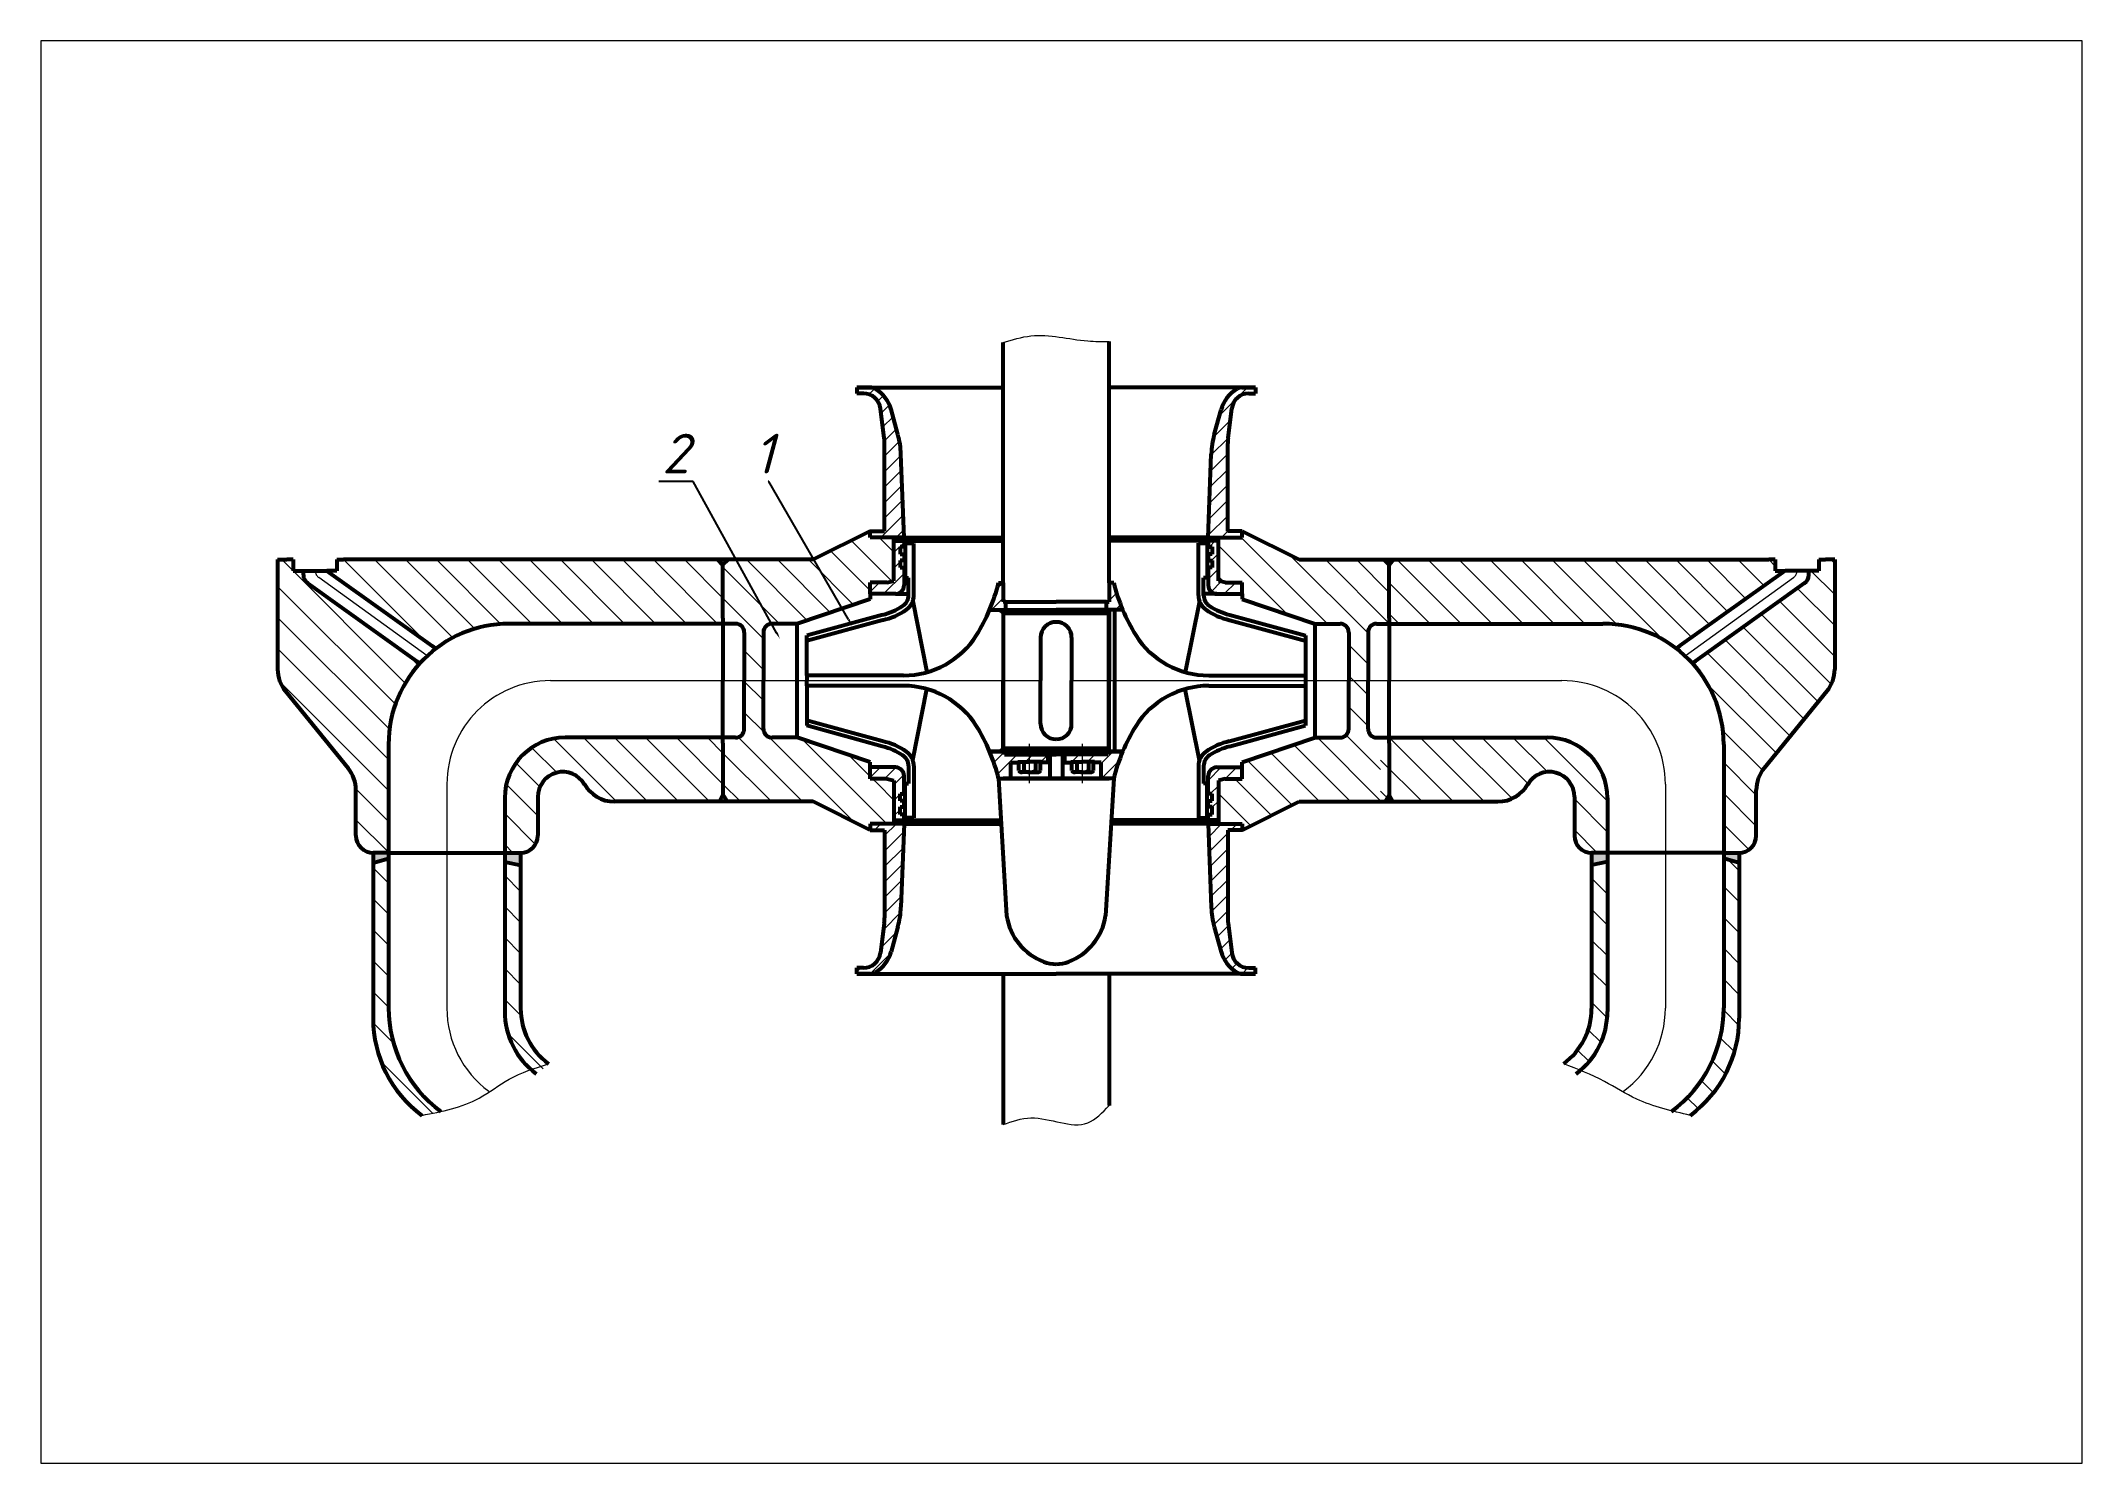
# Paper-space layout 'Лист1' of a CAD drawing. Header units: millimetres. Extents: x 0 to 287, y 0 to 200.
# The model-space entities are those that its viewports show. They can reach past a viewport. Long polylines and large blocks are cut down to what shows.
import ezdxf
from ezdxf import colors
from ezdxf.entities.mleader import LeaderData, LeaderLine
from ezdxf.math import Vec2, Vec3

# ---------------------------------------------------------------- set-up
doc = ezdxf.new("R2010")
doc.units = ezdxf.units.MM
doc.linetypes.add('осевая', pattern=[50.800000000000004, 31.75, -6.35, 6.35, -6.35])
doc.layers.get('0').update_dxf_attribs({"lineweight": 53})
for name, color, linetype, lineweight in [('0 МОЙ', 7, 'Continuous', 53), ('Оси', 7, 'осевая', 20), ('ОСИ МОИ', 7, 'осевая', 20), ('Штриховка', 7, 'Continuous', 20)]:
    doc.layers.add(name, color=color, linetype=linetype, lineweight=lineweight)
doc.styles.add('Размер', font='isocpeur.ttf', dxfattribs={"oblique": 15})
pattern_1 = [(45, (-4134.473873202317, 464.9858508255461), (-4.490128060534576, 4.490128060534577), [])]
pattern_2 = [(45, (-3107.883415843883, 398.9105507761583), (-4.490128060534576, 4.490128060534577), [])]
pattern_3 = [(45, (-4134.473873202317, 464.9858508255459), (-4.490128060534576, 4.490128060534577), [])]
pattern_4 = [(135, (0, 0), (-8.980256121069154, -8.980256121069152), [])]

msp = doc.modelspace()

# ---------------------------------------------------------------- hatches: boundary and pattern name
h = msp.add_hatch(color=256)
h.dxf.hatch_style = 1
h.paths.add_polyline_path([(671.5158647996004, 818.9506968172022), (662.6331562496225, 818.950696817202), (662.6260976552567, 813.121101088888), (671.5158647996004, 815.6078831964627)])
h.paths.add_polyline_path([(748.1108808660074, 818.9506968172032), (738.9037644881946, 818.9506968172032), (738.9037644881946, 813.6963759227751), (748.1108808660074, 811.6914021984126)])
h = msp.add_hatch(color=256)
h.dxf.hatch_style = 1
h.paths.add_polyline_path([(1445.600753744046, 818.9506968172022), (1454.483462294024, 818.950696817202), (1454.49052088839, 813.121101088888), (1445.600753744046, 815.6078831964627)])
h.paths.add_polyline_path([(1369.005737677639, 818.9506968172032), (1378.212854055452, 818.9506968172032), (1378.212854055452, 813.6963759227751), (1369.005737677639, 811.6914021984126)])
at = {"layer": 'Штриховка'}
h = msp.add_hatch(dxfattribs=at)
h.set_pattern_fill('ANSI31', color=256, scale=2)
h.set_pattern_definition([(45, (0, 0), (-4.490128060534576, 4.490128060534577), [])])
h.paths.add_polyline_path([(966.8701985349212, 1061.435823425614), (962.9048694869874, 1075.922032765826, 0.198466806279964), (953.5508430570696, 1087.998774717826, 0.1405317829372182), (950.899162281373, 1088.750601507855), (942.9350304521149, 1088.750623372675), (942.9350304521149, 1085.327125896431), (946.8466683349725, 1085.327125896431, -0.3785616949235915), (956.7708264128668, 1076.556388457874), (958.8971125182676, 1059.390324761899, -0.03081924393869), (959.086717323532, 1056.317168358291), (959.086717323532, 1005.513691958348), (954.9457684754752, 1005.513691958348), (954.9457684754752, 1001.80223460521), (970.3685906014589, 1001.80223460521), (968.6111907808115, 1050.054729484974, 0.0577594825974484)])
h.paths.add_polyline_path([(1158.029901220115, 1056.31716835829, -0.03081924393867444), (1158.219506025379, 1059.390324761897), (1160.34579213078, 1076.556388457874, -0.3785616949235694), (1170.269950208674, 1085.327125896431), (1174.181588091532, 1085.327125896431), (1174.181588091532, 1088.750623372675), (1166.1878553257, 1088.750601426588, 0.1390228169443463), (1163.565775486574, 1087.998774717824, 0.1984668062799191), (1154.211749056659, 1075.922032765826), (1150.246420008726, 1061.435823425616, 0.05775948259745859), (1148.505427762836, 1050.054729484975), (1146.748027942188, 1001.80223460521), (1162.170850068172, 1001.80223460521), (1162.170850068172, 1005.513691958348), (1158.029901220115, 1005.513691958348)])
h = msp.add_hatch(dxfattribs=at)
h.set_pattern_fill('ANSI31', color=256, scale=4, angle=90)
h.set_pattern_definition(pattern_4)
h.paths.add_polyline_path([(950.7527261747282, 975.6775367263037), (954.9457684754752, 975.6775367263037), (954.9457684754752, 1001.80223460521), (950.7527261747282, 1001.80223460521), (950.7527261747282, 1005.513691958348), (917.7083092718235, 988.92046313539), (868.5751438102682, 988.92046313539), (865.4054076857576, 985.8683687486323), (865.4054076857576, 954.9495120454997), (865.4054076857576, 951.7645120454995), (872.7457208073347, 951.7645120454996, -0.4142135623730939), (877.7457208073347, 946.7645120454996), (877.7457208073347, 918.7645120454995), (888.8986667131312, 918.7645120454995), (888.8986667131312, 946.7645120454996, -0.4142135623730939), (893.8986667131312, 951.7645120454996), (908.4054076857575, 951.7645120454995), (950.7527261747282, 966.0793746654647), (950.7527261747282, 969.0308024315293)])
h.paths.add_polyline_path([(964.4849676068052, 999.7432468844074), (964.4849676068052, 1001.80223460521), (954.9457684754752, 1001.80223460521), (954.9457684754752, 975.6775367263037), (960.6361314831383, 975.6775367263037), (964.4849676068052, 976.5747285747113)])
h.paths.add_polyline_path([(908.4054076857575, 885.7645120454995), (893.8986667131312, 885.7645120454998, -0.4142135623730941), (888.8986667131312, 890.7645120454998), (888.8986667131312, 918.7645120454995), (877.7457208073347, 918.7645120454995), (877.7457208073347, 890.7645120454998, -0.4142135623730933), (872.7457208073347, 885.7645120454998), (865.4054076857575, 885.7645120454998), (865.4054076857575, 882.579512045499), (865.4054076857584, 852.4699459129996), (867.7736589848947, 848.6085609556089), (917.708309271823, 848.6085609556089), (950.7527261747282, 832.0153321326511), (950.7527261747282, 835.7267894857891), (954.9197217491301, 835.7267894857891), (954.9197217491301, 861.851487364695), (950.7527261747282, 861.851487364695), (950.7527261747282, 868.4982216594694), (950.7527261747282, 871.4496494255343)])
h = msp.add_hatch(dxfattribs=at)
h.set_pattern_fill('ANSI31', color=256, scale=2)
h.set_pattern_definition(pattern_1)
h.paths.add_polyline_path([(970.3685906014589, 984.4026673583999), (968.0490546752108, 984.4026673583999), (968.0490546752108, 988.4978021962838), (970.368590601458, 988.4978021962838), (970.3685906014589, 992.0215233326549), (968.0490546752108, 992.0215233326549), (968.0490546752108, 996.3547455576577), (970.3685906014589, 996.3547455576577), (970.3685906014589, 999.7432468844075), (964.4849676068052, 999.7432468844075), (964.4849676068052, 976.5747285747116), (960.6361314831383, 975.677536726304), (954.9457684754752, 975.677536726304), (954.9457684754752, 969.0308024315295), (965.3685906014589, 969.0308024315295, 0.4142135623730951), (970.3685906014589, 974.0308024315295)])
h.paths.add_polyline_path([(954.9457684754752, 975.677536726304), (950.7527261747282, 975.677536726304), (950.7527261747282, 969.0308024315295), (954.9457684754752, 969.0308024315295)])
h.paths.add_polyline_path([(970.3685906014589, 863.498221659469, 0.4142135623731208), (965.3685906014589, 868.4982216594694), (954.9197217491301, 868.4982216594694), (954.9197217491301, 861.851487364695), (960.6361314831383, 861.851487364695), (964.4849676068052, 860.9542955162874), (964.4849676068052, 837.7857772065914), (970.3685906014589, 837.7857772065914), (970.3685906014589, 841.1742785333413), (968.0490546752108, 841.1742785333413), (968.0490546752108, 845.5075007583441), (970.3685906014589, 845.5075007583441), (970.368590601458, 849.0312218947151), (968.0490546752108, 849.0312218947151), (968.0490546752108, 853.1263567325991), (970.368590601458, 853.1263567325991)])
h.paths.add_polyline_path([(954.9197217491301, 868.4982216594694), (950.7527261747282, 868.4982216594694), (950.7527261747282, 861.851487364695), (954.9197217491301, 861.851487364695)])
h = msp.add_hatch(dxfattribs=at)
h.set_pattern_fill('ANSI31', color=256, scale=2)
h.set_pattern_definition(pattern_1)
h.paths.add_polyline_path([(1146.748027942188, 984.4026673583999), (1149.067563868436, 984.4026673583999), (1149.067563868436, 988.4978021962838), (1146.748027942189, 988.4978021962838), (1146.748027942188, 992.0215233326549), (1149.067563868436, 992.0215233326549), (1149.067563868436, 996.3547455576577), (1146.748027942188, 996.3547455576577), (1146.748027942188, 999.7432468844075), (1152.631650936842, 999.7432468844075), (1152.631650936842, 976.5747285747116), (1156.480487060508, 975.677536726304), (1162.170850068172, 975.677536726304), (1162.170850068172, 969.0308024315295), (1151.748027942188, 969.0308024315295, -0.4142135623730951), (1146.748027942188, 974.0308024315295)])
h.paths.add_polyline_path([(1162.170850068172, 975.677536726304), (1166.363892368919, 975.677536726304), (1166.363892368919, 969.0308024315295), (1162.170850068172, 969.0308024315295)])
h.paths.add_polyline_path([(1146.748027942188, 863.498221659469, -0.4142135623731208), (1151.748027942188, 868.4982216594694), (1162.196896794517, 868.4982216594694), (1162.196896794517, 861.851487364695), (1156.480487060508, 861.851487364695), (1152.631650936842, 860.9542955162874), (1152.631650936842, 837.7857772065914), (1146.748027942188, 837.7857772065914), (1146.748027942188, 841.1742785333413), (1149.067563868436, 841.1742785333413), (1149.067563868436, 845.5075007583441), (1146.748027942188, 845.5075007583441), (1146.748027942189, 849.0312218947151), (1149.067563868436, 849.0312218947151), (1149.067563868436, 853.1263567325991), (1146.748027942189, 853.1263567325991)])
h.paths.add_polyline_path([(1162.196896794517, 868.4982216594694), (1166.363892368919, 868.4982216594694), (1166.363892368919, 861.851487364695), (1162.196896794517, 861.851487364695)])
h = msp.add_hatch(dxfattribs=at)
h.set_pattern_fill('ANSI31', color=256, scale=4, angle=90)
h.set_pattern_definition([(135, (-4134.473873202317, 464.9858508255461), (-8.980256121069154, -8.980256121069152), [])])
edge = h.paths.add_edge_path()
edge.add_line((1208.711210857889, 885.7645120454994), (1223.217951830516, 885.7645120454997))
edge.add_arc((1223.217951830516, 890.7645120454997), 5, 270, 360)
edge.add_line((1228.217951830516, 890.7645120454997), (1228.217951830516, 918.7645120454995))
edge.add_line((1228.217951830516, 918.7645120454995), (1239.370897736312, 918.7645120454995))
edge.add_line((1239.370897736312, 918.7645120454995), (1239.370897736312, 890.7645120454997))
edge.add_arc((1244.227741100975, 890.6213554101624), 4.858952694883201, 178.3116818299901, 271.688318170006)
edge.add_line((1244.370897736312, 885.7645120454994), (1246.634309271823, 885.7645120454994))
edge.add_line((1246.634309271823, 885.7645120454994), (1246.634309271823, 852.469945913))
edge.add_line((1246.634309271823, 852.469945913), (1246.476808212243, 848.6085609556089))
edge.add_line((1246.476808212243, 848.6085609556089), (1212.339905758938, 848.6085609556089))
edge.add_line((1212.339905758938, 848.6085609556089), (1176.16505519308, 874.3765175642247))
edge.add_line((1176.16505519308, 874.3765175642247), (1208.711210857889, 885.7645120454994))
h.paths.add_polyline_path([(1162.196896794517, 861.851487364695), (1166.363892368919, 861.851487364695), (1166.363892368919, 868.4982216594694), (1166.363892368919, 871.4496494255343), (1176.16505519308, 874.3765175642246), (1212.339905758938, 848.6085609556089), (1199.408309271824, 848.6085609556089), (1166.363892368919, 832.0153321326511), (1166.363892368919, 835.7267894857891), (1162.196896794517, 835.7267894857891)])
h.paths.add_polyline_path([(1152.631650936842, 860.9542955162874), (1156.480487060508, 861.851487364695), (1162.196896794517, 861.851487364695), (1162.196896794517, 835.7267894857891), (1152.631650936842, 835.7267894857891), (1152.631650936842, 837.7857772065914)])
edge = h.paths.add_edge_path()
edge.add_line((1166.363892368919, 975.677536726304), (1162.170850068172, 975.677536726304))
edge.add_line((1162.170850068172, 975.677536726304), (1162.170850068172, 1001.80223460521))
edge.add_line((1162.170850068172, 1001.80223460521), (1166.363892368919, 1001.80223460521))
edge.add_line((1166.363892368919, 1001.80223460521), (1166.363892368919, 1005.513691958348))
edge.add_line((1166.363892368919, 1005.513691958348), (1199.408309271824, 988.92046313539))
edge.add_line((1199.408309271824, 988.92046313539), (1251.478271366663, 988.92046313539))
edge.add_line((1251.478271366663, 988.92046313539), (1251.71121085789, 985.8683687486322))
edge.add_line((1251.71121085789, 985.8683687486322), (1251.71121085789, 951.7645120454994))
edge.add_line((1251.71121085789, 951.7645120454994), (1243.516615383612, 951.6909916873802))
edge.add_arc((1244.370897736312, 946.7645120454993), 5.000000000000274, 99.8376197857429, 179.9999999999974)
edge.add_line((1239.370897736312, 946.7645120454995), (1239.370897736312, 918.7645120454995))
edge.add_line((1239.370897736312, 918.7645120454995), (1228.217951830516, 918.7645120454995))
edge.add_line((1228.217951830516, 918.7645120454995), (1228.217951830516, 946.7645120454995))
edge.add_arc((1223.217951830516, 946.7645120454995), 5, 0, 90)
edge.add_line((1223.217951830516, 951.7645120454995), (1208.711210857889, 951.7645120454994))
edge.add_line((1208.711210857889, 951.7645120454994), (1166.363892368919, 966.0793746654647))
edge.add_line((1166.363892368919, 966.0793746654647), (1166.363892368919, 969.0308024315295))
edge.add_line((1166.363892368919, 969.0308024315295), (1166.363892368919, 975.677536726304))
h.paths.add_polyline_path([(1152.631650936842, 999.7432468844077), (1152.631650936842, 1001.80223460521), (1162.170850068172, 1001.80223460521), (1162.170850068172, 975.677536726304), (1156.480487060508, 975.677536726304), (1152.631650936842, 976.5747285747116)])
h = msp.add_hatch(dxfattribs=at)
h.set_pattern_fill('ANSI31', color=256, scale=4, angle=90)
h.set_pattern_definition(pattern_4)
edge = h.paths.add_edge_path()
edge.add_line((865.4054076857576, 985.8683687486323), (862.9101940906778, 988.92046313539))
edge.add_line((862.9101940906778, 988.92046313539), (803.8643853075855, 988.92046313539))
edge.add_line((803.8643853075855, 988.92046313539), (645.4558166550114, 988.92046313539))
edge.add_line((645.4558166550114, 988.92046313539), (641.6109255510974, 988.92046313539))
edge.add_line((641.6109255510974, 988.92046313539), (641.6109255510974, 982.4486450062418))
edge.add_line((641.6109255510974, 982.4486450062418), (635.8100485824407, 982.4486450062418))
edge.add_line((635.8100485824407, 982.4486450062418), (698.9914865928988, 937.3673650130713))
edge.add_arc((741.4283464418546, 882.0230121314139), 69.74155482730033, 89.92809976982511, 127.4802148827302, ccw=False)
edge.add_line((741.5158647996004, 951.7645120454995), (826.4373092718233, 951.7645120454995))
edge.add_line((826.4373092718233, 951.7645120454995), (865.4054076857575, 951.7645120454995))
edge.add_line((865.4054076857575, 951.7645120454995), (865.4054076857576, 985.8683687486323))
edge = h.paths.add_edge_path()
edge.add_line((689.6710016052598, 928.7975872198924), (624.6388709127945, 975.1993752231075))
edge.add_arc((628.1238263119021, 980.0835420779807), 6.00000000000099, 180.0000000000054, 234.4913469776041, ccw=False)
edge.add_line((622.1238263119012, 980.0835420779802), (622.1238263119012, 982.4486450062418))
edge.add_line((622.1238263119012, 982.4486450062418), (616.3229493432455, 982.4486450062418))
edge.add_line((616.3229493432455, 982.4486450062418), (616.3229493432455, 988.92046313539))
edge.add_line((616.3229493432455, 988.92046313539), (612.4780582393296, 988.92046313539))
edge.add_line((612.4780582393296, 988.92046313539), (607.1861422088123, 988.92046313539))
edge.add_line((607.1861422088123, 988.92046313539), (607.1861422088123, 925.3214078105714))
edge.add_arc((627.1861422088123, 925.3214078105715), 20, 180.0000000000003, 219.2075660591113)
edge.add_line((611.6889217926539, 912.6787751981365), (648.1303766657827, 868.0091817861673))
edge.add_arc((632.6331562496243, 855.3665491737323), 20.00000000000004, 2.8421709430404007e-13, 39.20756605911129, ccw=False)
edge.add_line((652.6331562496243, 855.3665491737324), (652.6331562496225, 828.9506968172025))
edge.add_arc((662.6331562496225, 828.9506968172018), 10, 179.9999999999961, 270.0000000000013)
edge.add_line((662.6331562496227, 818.9506968172018), (671.5158647996004, 818.9506968172022))
edge.add_line((671.5158647996004, 818.9506968172022), (671.5158647996004, 884.9495120454997))
edge.add_arc((742.0455876463633, 881.4295075283424), 70.61750658754521, 137.8735059514331, 177.1428471035452, ccw=False)
edge = h.paths.add_edge_path()
edge.add_line((865.4054076857575, 885.7645120454995), (826.4373092718234, 885.7645120454994))
edge.add_line((826.4373092718234, 885.7645120454994), (773.9037644881955, 885.7645120454995))
edge.add_arc((774.0283575421812, 850.5174812902422), 35.24725096360213, 90.20253128460324, 184.7813309747596)
edge.add_line((738.9037644881955, 847.5795120454994), (738.9037644881953, 818.9506968172032))
edge.add_line((738.9037644881953, 818.9506968172032), (748.1108808660074, 818.9506968172032))
edge.add_arc((748.1108808660074, 828.9506968172032), 10, 270, 360)
edge.add_line((758.1108808660074, 828.9506968172032), (758.1108808660074, 851.3678180345885))
edge.add_arc((772.6034433237937, 851.3722151981773), 14.49256312485426, 31.482928270486582, 180.0173840139361, ccw=False)
edge.add_arc((802.470806406075, 868.6085609556089), 19.9999999999999, 208.9066653961552, 270.0000000000003)
edge.add_line((802.4708064060751, 848.6085609556089), (863.328951571858, 848.6085609556089))
edge.add_line((863.328951571858, 848.6085609556089), (865.4054076857584, 852.4699459130027))
edge.add_line((865.4054076857584, 852.4699459130027), (865.4054076857575, 885.7645120454995))
h = msp.add_hatch(color=256, dxfattribs=at)
h.dxf.hatch_style = 1
h.paths.add_polyline_path([(862.9101940906778, 988.92046313539), (865.4054076857576, 985.8683687486323), (868.5751438102682, 988.92046313539)])
h.paths.add_polyline_path([(865.4054076857576, 852.4699459130011), (863.3289515718582, 848.6085609556089), (867.7736589848948, 848.6085609556089)])
h = msp.add_hatch(dxfattribs=at)
h.set_pattern_fill('ANSI31', color=256, scale=4, angle=90)
h.set_pattern_definition(pattern_4)
edge = h.paths.add_edge_path()
edge.add_line((1481.306569961206, 982.4486450062418), (1475.505692992549, 982.4486450062418))
edge.add_line((1475.505692992549, 982.4486450062418), (1475.505692992549, 988.92046313539))
edge.add_line((1475.505692992549, 988.92046313539), (1471.660801888635, 988.92046313539))
edge.add_line((1471.660801888635, 988.92046313539), (1313.252233236061, 988.92046313539))
edge.add_line((1313.252233236061, 988.92046313539), (1251.478271366663, 988.92046313539))
edge.add_line((1251.478271366663, 988.92046313539), (1251.711210857889, 985.868368748632))
edge.add_line((1251.711210857889, 985.868368748632), (1251.71121085789, 954.9495120454995))
edge.add_line((1251.71121085789, 954.9495120454995), (1251.711210857889, 951.7645120454994))
edge.add_line((1251.711210857889, 951.7645120454994), (1290.679309271824, 951.7645120454994))
edge.add_line((1290.679309271824, 951.7645120454994), (1375.600753744046, 951.7645120454994))
edge.add_arc((1375.600753744046, 881.7645120454995), 69.99999999999989, 52.59168534744458, 90, ccw=False)
edge.add_line((1418.125131950748, 937.3673650130713), (1420.235379430315, 938.8730708101684))
edge.add_line((1420.235379430315, 938.8730708101684), (1481.306569961206, 982.4486450062418))
edge = h.paths.add_edge_path()
edge.add_line((1509.930476334835, 988.92046313539), (1504.638560304317, 988.92046313539))
edge.add_line((1504.638560304317, 988.92046313539), (1500.793669200401, 988.92046313539))
edge.add_line((1500.793669200401, 988.92046313539), (1500.793669200401, 982.4486450062418))
edge.add_line((1500.793669200401, 982.4486450062418), (1494.992792231746, 982.4486450062418))
edge.add_line((1494.992792231746, 982.4486450062418), (1494.992792231746, 980.0835420779803))
edge.add_arc((1488.992792231746, 980.0835420779798), 5.999999999999318, -54.49134697760991, 4.320099833421409e-12, ccw=False)
edge.add_line((1492.477747630852, 975.1993752231076), (1429.159900524474, 930.0207644815324))
edge.add_line((1429.159900524474, 930.0207644815324), (1427.445616938387, 928.7975872198924))
edge.add_arc((1375.600753744046, 881.7645120454994), 70.00000000000003, 0, 42.2139606966648, ccw=False)
edge.add_line((1445.600753744046, 881.7645120454994), (1445.600753744046, 818.9506968172022))
edge.add_line((1445.600753744046, 818.9506968172022), (1454.483462294024, 818.9506968172018))
edge.add_arc((1454.483462294025, 828.9506968172014), 9.999999999999659, 269.9999999999961, 360.000000000002)
edge.add_line((1464.483462294024, 828.9506968172018), (1464.483462294023, 855.3665491737326))
edge.add_arc((1484.483462294022, 855.3665491737326), 19.99999999999955, 140.7924339408884, 180, ccw=False)
edge.add_line((1468.986241877864, 868.0091817861673), (1505.427696750993, 912.6787751981363))
edge.add_arc((1489.930476334835, 925.3214078105714), 20.00000000000004, 320.7924339408887, 359.9999999999997)
edge.add_line((1509.930476334835, 925.3214078105713), (1509.930476334835, 988.92046313539))
edge = h.paths.add_edge_path()
edge.add_line((1343.212854055451, 885.7645120454994), (1290.679309271824, 885.7645120454994))
edge.add_line((1290.679309271824, 885.7645120454994), (1246.634309271823, 885.7645120454994))
edge.add_line((1246.634309271823, 885.7645120454994), (1246.634309271823, 882.5795120454987))
edge.add_line((1246.634309271823, 882.5795120454987), (1246.634309271823, 852.4699459130027))
edge.add_line((1246.634309271823, 852.4699459130027), (1248.710765385723, 848.6085609556089))
edge.add_line((1248.710765385723, 848.6085609556089), (1314.645812137572, 848.6085609556089))
edge.add_arc((1314.645812137572, 868.608560955609), 20.00000000000011, 270, 328.9284918706309)
edge.add_arc((1344.513175219853, 851.3722151981776), 14.49256312485411, 0.017384012469619847, 151.5047547449485, ccw=False)
edge.add_line((1359.005737677639, 851.3766123613955), (1359.005737677639, 828.9506968172032))
edge.add_arc((1369.005737677639, 828.9506968172032), 10, 180, 270)
edge.add_line((1369.005737677639, 818.9506968172032), (1378.212854055452, 818.9506968172032))
edge.add_line((1378.212854055452, 818.9506968172032), (1378.212854055451, 850.7645120454996))
edge.add_arc((1343.212854055451, 850.7645120454994), 35, 3.722157707221304e-13, 90)
h = msp.add_hatch(color=256, dxfattribs=at)
h.dxf.hatch_style = 1
h.paths.add_polyline_path([(1254.206424452969, 988.9204631353898), (1251.711210857889, 985.8683687486321), (1248.541474733379, 988.9204631353898)])
h.paths.add_polyline_path([(1251.711210857889, 852.4699459130009), (1253.787666971789, 848.6085609556087), (1249.342959558752, 848.6085609556087)])
h = msp.add_hatch(dxfattribs=at)
h.set_pattern_fill('ANSI31', color=256, scale=2)
h.set_pattern_definition(pattern_1)
h.paths.add_polyline_path([(1027.813114276771, 966.239700901599), (1027.813114276771, 975.569641665621), (1025.180050505324, 975.569641665621, -0.0414001235296436), (1020.093789847128, 959.8398120948873), (1029.351588687813, 959.8398120948873), (1029.351588687813, 964.4149289592647), (1027.81311427677, 964.4149289592647)])
h = msp.add_hatch(dxfattribs=at)
h.set_pattern_fill('ANSI31', color=256, scale=2)
h.set_pattern_definition(pattern_3)
h.paths.add_polyline_path([(1027.813114276771, 966.2397009015988), (1027.813114276771, 975.5696416656208), (1025.180050505324, 975.5696416656208, -0.0414001235296436), (1020.093789847128, 959.8398120948871), (1029.351588687813, 959.8398120948871), (1029.351588687813, 964.4149289592644), (1027.81311427677, 964.4149289592644)])
h = msp.add_hatch(dxfattribs=at)
h.set_pattern_fill('ANSI31', color=256, scale=2)
h.set_pattern_definition(pattern_1)
h.paths.add_polyline_path([(1089.303504266876, 966.239700901599), (1089.303504266876, 975.569641665621), (1091.936568038323, 975.569641665621, 0.0414001235296436), (1097.022828696518, 959.8398120948873), (1087.765029855834, 959.8398120948873), (1087.765029855834, 964.4149289592647), (1089.303504266877, 964.4149289592647)])
h = msp.add_hatch(dxfattribs=at)
h.set_pattern_fill('ANSI31', color=256, scale=2)
h.set_pattern_definition(pattern_3)
h.paths.add_polyline_path([(1089.303504266876, 966.2397009015988), (1089.303504266876, 975.5696416656208), (1091.936568038323, 975.5696416656208, 0.0414001235296436), (1097.022828696518, 959.8398120948871), (1087.765029855834, 959.8398120948871), (1087.765029855834, 964.4149289592644), (1089.303504266877, 964.4149289592644)])
h = msp.add_hatch(dxfattribs=at)
h.set_pattern_fill('ANSI31', color=256, scale=2)
h.set_pattern_definition(pattern_1)
h.paths.add_polyline_path([(1043.185711774297, 875.9648183594477), (1028.629558640602, 875.9648183594477), (1028.629558640602, 877.6892119961117), (1020.093789847129, 877.6892119961117, -0.04140012352964369), (1025.180050505324, 861.959382425378), (1027.813114276771, 861.959382425378), (1032.365819194468, 861.959382425378), (1032.365819194468, 871.2893231894002), (1036.379047556657, 871.2893231894004), (1036.379047556657, 871.7351701792027), (1043.185711774297, 871.7351701792027)])
h.paths.add_polyline_path([(1053.767015683389, 875.9648183594477), (1043.185711774297, 875.9648183594477), (1043.185711774297, 871.7351701792027), (1049.992375991937, 871.7351701792027), (1049.992375991937, 871.2893231894004), (1053.767015683389, 871.2893231894002)])
h = msp.add_hatch(dxfattribs=at)
h.set_pattern_fill('ANSI31', color=256, scale=2)
h.set_pattern_definition(pattern_1)
h.paths.add_polyline_path([(1073.930906769349, 875.9648183594477), (1088.487059903045, 875.9648183594477), (1088.487059903045, 877.6892119961117), (1097.022828696518, 877.6892119961117, 0.04140012352964369), (1091.936568038323, 861.959382425378), (1089.303504266876, 861.959382425378), (1084.750799349179, 861.959382425378), (1084.750799349179, 871.2893231894002), (1080.73757098699, 871.2893231894004), (1080.73757098699, 871.7351701792027), (1073.930906769349, 871.7351701792027)])
h.paths.add_polyline_path([(1063.349602860258, 875.9648183594477), (1073.930906769349, 875.9648183594477), (1073.930906769349, 871.7351701792027), (1067.124242551709, 871.7351701792027), (1067.124242551709, 871.2893231894004), (1063.349602860258, 871.2893231894002)])
h = msp.add_hatch(dxfattribs=at)
h.set_pattern_fill('ANSI31', color=256, scale=4, angle=90)
h.set_pattern_definition(pattern_4)
h.paths.add_polyline_path([(964.4849676068052, 860.9542955162874), (960.6361314831383, 861.851487364695), (954.9197217491301, 861.851487364695), (954.9197217491301, 835.7267894857891), (964.4849676068052, 835.7267894857891), (964.4849676068052, 837.7857772065914)])
h = msp.add_hatch(dxfattribs=at)
h.set_pattern_fill('ANSI31', color=256, scale=2)
h.set_pattern_definition(pattern_2)
h.paths.add_polyline_path([(970.3685906014589, 835.7267894857891), (950.7527261747282, 835.7267894857891), (950.7527261747282, 832.0153321326511), (959.086717323532, 832.0153321326511), (959.086717323532, 781.2118557327067, -0.03081924393868746), (958.8971125182679, 778.1386993290985), (956.770826412866, 760.9726356331237, -0.3785616949235511), (946.8466683349725, 752.2018981945679), (942.9350304521149, 752.201898194568), (942.9350304521149, 748.7784007183241), (950.9287632180194, 748.7784226644106, 0.1390228169403573), (953.5508430570671, 749.5302493731718, 0.1984668062799981), (962.904869486988, 761.6069913251732), (966.8701985349207, 776.0932006653827, 0.0577594825974589), (968.6111907808117, 787.4742946060242)])
h = msp.add_hatch(dxfattribs=at)
h.set_pattern_fill('ANSI31', color=256, scale=2)
h.set_pattern_definition(pattern_2)
h.paths.add_polyline_path([(1146.748027942188, 835.7267894857891), (1166.363892368919, 835.7267894857891), (1166.363892368919, 832.0153321326511), (1158.029901220115, 832.0153321326511), (1158.029901220115, 781.2118557327067, 0.03081924393868746), (1158.219506025379, 778.1386993290985), (1160.345792130781, 760.9726356331237, 0.3785616949235511), (1170.269950208674, 752.2018981945679), (1174.181588091532, 752.201898194568), (1174.181588091532, 748.7784007183241), (1166.187855325627, 748.7784226644106, -0.1390228169403573), (1163.56577548658, 749.5302493731718, -0.1984668062799981), (1154.211749056659, 761.6069913251732), (1150.246420008726, 776.0932006653827, -0.0577594825974589), (1148.505427762835, 787.4742946060242)])
h = msp.add_hatch(dxfattribs=at)
h.set_pattern_fill('ANSI31', color=256, scale=4, angle=90)
h.set_pattern_definition(pattern_4)
edge = h.paths.add_edge_path()
edge.add_line((748.1108808660074, 811.6914021984126), (738.903764488196, 813.696375922775))
edge.add_line((738.903764488196, 813.696375922775), (738.9037644881946, 726.9997991513003))
edge.add_arc((783.9037644881945, 726.9997991512996), 44.99999999999993, 179.9999999999991, 232.1543589231019)
edge.add_spline(control_points=[(756.2946316006871, 691.4648053958487), (759.4653302036238, 692.493532258453), (762.2836519056505, 693.9774994002775), (764.2731048751419, 696.6050902549272)], knot_values=[69.8882952541873, 69.8882952541873, 69.8882952541873, 69.8882952541873, 79.77563116207057, 79.77563116207057, 79.77563116207057, 79.77563116207057], degree=3, periodic=0)
edge.add_arc((788.1108808660065, 728.7261181931697), 40.00000000000001, 180, 233.4200144633981, ccw=False)
edge.add_line((748.1108808660065, 728.7261181931697), (748.1108808660074, 811.6914021984126))
edge = h.paths.add_edge_path()
edge.add_line((671.5158647996004, 815.6078831964628), (662.6282416442762, 813.121700838403))
edge.add_line((662.6282416442762, 813.121700838403), (662.5522202185514, 722.956050981902))
edge.add_arc((732.5521953381376, 722.8970318552422), 69.99999999999997, 179.9516921818744, 233.4200144633978)
edge.add_spline(control_points=[(690.8360873541244, 666.6852329633178), (694.5921470197808, 667.3250017601487), (698.3482066854372, 667.9647705569795), (702.0376268720493, 668.7347202441483)], knot_values=[0, 0, 0, 0, 11.08580825395409, 11.08580825395409, 11.08580825395409, 11.08580825395409], degree=3, periodic=0)
edge.add_line((702.0376268720493, 668.7347202441483), (701.8200348167404, 668.8962004645766))
edge.add_arc((746.5158647996004, 729.1231278487897), 75.00000000000006, 180, 233.42001446340862, ccw=False)
edge.add_line((671.5158647996004, 729.1231278487897), (671.5158647996004, 815.6078831964628))
h = msp.add_hatch(dxfattribs=at)
h.set_pattern_fill('ANSI31', color=256, scale=4, angle=90)
h.set_pattern_definition(pattern_4)
edge = h.paths.add_edge_path()
edge.add_arc((1370.600753744046, 729.1231278487899), 75.00000000000006, -53.21842567285239, 0, ccw=False)
edge.add_spline(control_points=[(1415.508208350382, 669.0538301936502), (1419.066012715128, 668.1981874878845), (1422.673271952327, 667.441710225603), (1426.280531189527, 666.6852329633214)], knot_values=[0, 0, 0, 0, 10.8475209511053, 10.8475209511053, 10.8475209511053, 10.8475209511053], degree=3, periodic=0)
edge.add_arc((1384.564423205509, 722.8970318552422), 70.0000000000001, 306.5799855366071, 360.0483078181256)
edge.add_line((1454.564398325095, 722.956050981902), (1454.488376899371, 813.121700838403))
edge.add_line((1454.488376899371, 813.121700838403), (1445.600753744046, 815.6078831964628))
edge.add_line((1445.600753744046, 815.6078831964628), (1445.600753744046, 729.1231278487899))
edge = h.paths.add_edge_path()
edge.add_arc((1329.00573767764, 728.7261181931698), 40.00000000000004, -53.420014463392704, 0, ccw=False)
edge.add_spline(control_points=[(1352.843513668508, 696.6050902549292), (1354.789139727673, 694.0353842513052), (1357.431289779575, 692.3792736653079), (1360.4124162668, 691.1503386879815)], knot_values=[69.90058313279849, 69.90058313279849, 69.90058313279849, 69.90058313279849, 79.57010470133899, 79.57010470133899, 79.57010470133899, 79.57010470133899], degree=3, periodic=0)
edge.add_arc((1333.212854055452, 726.9997991512997), 45.00000000000006, 307.1881754167302, 360.0000000000005)
edge.add_line((1378.212854055452, 726.9997991513001), (1378.212854055452, 813.6963759227752))
edge.add_line((1378.212854055452, 813.6963759227752), (1369.005737677639, 811.6914021984126))
edge.add_line((1369.005737677639, 811.6914021984126), (1369.00573767764, 728.7261181931698))

# ---------------------------------------------------------------- linework, layer by layer
for p, q in [((1027.813114276771, 975.569641665621), (1027.813114276771, 1114.756478426825)), ((1089.303504266876, 975.5696416656208), (1089.303504266876, 1115.357363235348)), ((950.928763218003, 1088.750601426588), (942.9350304521149, 1088.750623372675)), ((942.9350304521149, 1088.750623372675), (942.9350304521149, 1085.327125896431)), ((942.9350304521149, 1088.750623372675), (1027.813114276771, 1088.750623372675)), ((946.8466683349725, 1085.327125896431), (942.9350304521149, 1085.327125896431)), ((953.7560275614624, 1087.879692686143), (953.4493264053281, 1088.060131642474)), ((1174.181588091532, 1088.750623372675), (1089.303504266876, 1088.750623372675)), ((1163.360590982184, 1087.879692686143), (1163.667292138319, 1088.060131642474)), ((1166.187855325644, 1088.750601426588), (1174.181588091532, 1088.750623372675)), ((1170.269950208674, 1085.327125896431), (1174.181588091532, 1085.327125896431)), ((1174.181588091532, 1088.750623372675), (1174.181588091532, 1085.327125896431)), ((958.8971125182661, 1059.3903247619), (956.7708264128678, 1076.556388457875)), ((966.8701985349207, 1061.435823425615), (962.904869486988, 1075.922032765826)), ((1150.246420008726, 1061.435823425615), (1154.211749056659, 1075.922032765826)), ((1158.219506025381, 1059.3903247619), (1160.345792130779, 1076.556388457875)), ((959.086717323532, 1005.513691958348), (959.086717323532, 1056.317168358291)), ((1158.029901220115, 1005.513691958348), (1158.029901220115, 1056.317168358291)), ((970.3685906014589, 1001.80223460521), (968.6111907808126, 1050.054729484975)), ((1146.748027942188, 1001.80223460521), (1148.505427762834, 1050.054729484975)), ((950.7527261747282, 1005.513691958348), (917.708309271823, 988.92046313539)), ((950.7527261747282, 1005.513691958348), (917.708309271823, 988.9204631353898)), ((950.7527261747282, 1001.80223460521), (950.7527261747282, 1005.513691958348)), ((950.7527261747282, 1005.513691958348), (959.086717323532, 1005.513691958348)), ((970.3685906014589, 1001.80223460521), (950.7527261747282, 1001.80223460521)), ((964.4849676068052, 999.7432468844072), (964.4849676068052, 1001.80223460521)), ((964.4849676068052, 976.5747285747116), (964.4849676068052, 999.7432468844077)), ((964.4849676068052, 976.5747285747113), (964.4849676068052, 999.7432468844074)), ((964.4849676068052, 999.7432468844072), (1027.813114276771, 999.7432468844072)), ((970.3685906014589, 996.3547455576575), (968.0490546752108, 996.3547455576575)), ((968.0490546752108, 996.3547455576575), (968.0490546752108, 992.0215233326546)), ((970.3685906014589, 1001.80223460521), (1027.813114276771, 1001.80223460521)), ((970.3685906014589, 999.7432468844072), (970.3685906014589, 996.3547455576575)), ((970.3685906014589, 996.3547455576575), (971.0583092718234, 996.3547455576575)), ((1027.78013317577, 998.3661266899564), (1027.813114276771, 998.3661266899564)), ((1027.78013317577, 998.3661266899564), (1027.813114276771, 998.3661266899564)), ((1146.748027942188, 1001.80223460521), (1089.303504266876, 1001.80223460521)), ((1152.631650936842, 999.7432468844072), (1089.303504266876, 999.7432468844072)), ((1089.336485367877, 998.3661266899564), (1089.303504266876, 998.3661266899564)), ((1089.336485367877, 998.3661266899564), (1089.303504266876, 998.3661266899564)), ((1146.748027942188, 996.3547455576575), (1146.058309271823, 996.3547455576575)), ((1146.748027942188, 1001.80223460521), (1166.363892368919, 1001.80223460521)), ((1146.748027942188, 999.7432468844072), (1146.748027942188, 996.3547455576575)), ((1146.748027942188, 996.3547455576575), (1149.067563868436, 996.3547455576575)), ((1149.067563868436, 996.3547455576575), (1149.067563868436, 992.0215233326546)), ((1152.631650936842, 999.7432468844072), (1152.631650936842, 1001.80223460521)), ((1152.631650936842, 976.5747285747116), (1152.631650936842, 999.7432468844077)), ((1152.631650936842, 976.5747285747113), (1152.631650936842, 999.7432468844074)), ((1166.363892368919, 1005.513691958348), (1158.029901220115, 1005.513691958348)), ((1166.363892368919, 1005.513691958348), (1199.408309271824, 988.92046313539)), ((1166.363892368919, 1005.513691958348), (1199.408309271824, 988.9204631353898)), ((1166.363892368919, 1001.80223460521), (1166.363892368919, 1005.513691958348)), ((607.1861422088123, 988.92046313539), (607.1861422088123, 925.3214078105714)), ((607.1861422088123, 988.92046313539), (612.4780582393296, 988.92046313539)), ((616.3229493432455, 988.92046313539), (612.4780582393296, 988.92046313539)), ((616.3229493432455, 988.92046313539), (616.3229493432455, 982.4486450062418)), ((616.3229493432455, 982.4486450062418), (622.1238263119003, 982.4486450062418)), ((622.1238263119012, 980.0835420779802), (622.1238263119012, 982.4486450062418)), ((622.1238263119003, 982.4486450062418), (635.8100485824407, 982.4486450062428)), ((635.8100485824407, 982.4486450062418), (696.8812391133315, 938.8730708101684)), ((641.6109255510974, 982.4486450062418), (635.8100485824407, 982.4486450062418)), ((641.6109255510974, 988.92046313539), (645.4558166550114, 988.92046313539)), ((641.6109255510974, 988.92046313539), (641.6109255510974, 982.4486450062418)), ((803.8643853075855, 988.92046313539), (645.4558166550114, 988.92046313539)), ((917.708309271823, 988.92046313539), (803.8643853075855, 988.92046313539)), ((862.9101940906778, 988.92046313539), (865.4054076857576, 985.8683687486323)), ((865.4054076857576, 985.8683687486323), (868.5751438102682, 988.92046313539)), ((865.4054076857576, 954.9495120454997), (865.4054076857576, 985.8683687486323)), ((968.0490546752108, 992.0215233326546), (970.3685906014589, 992.0215233326546)), ((970.3685906014589, 988.4978021962838), (968.0490546752108, 988.4978021962838)), ((968.0490546752108, 988.4978021962838), (968.0490546752108, 984.4026673583999)), ((970.3685906014589, 988.4978021962836), (968.0490546752108, 988.4978021962836)), ((968.0490546752108, 988.4978021962836), (968.0490546752108, 984.4026673583996)), ((968.0490546752108, 984.4026673583999), (970.3685906014589, 984.4026673583999)), ((968.0490546752108, 984.4026673583996), (970.3685906014589, 984.4026673583996)), ((970.3685906014589, 992.0215233326549), (970.3685906014589, 988.4978021962837)), ((970.3685906014589, 992.0215233326549), (970.368590601458, 988.4978021962838)), ((970.3685906014589, 992.0215233326546), (970.3685906014589, 988.4978021962834)), ((970.3685906014589, 992.0215233326546), (970.368590601458, 988.4978021962836)), ((970.3685906014589, 992.0215233326546), (971.0583092718234, 992.0215233326546)), ((970.368590601458, 988.4978021962836), (971.0583092718234, 988.4978021962838)), ((970.3685906014589, 984.4026673583999), (970.3685906014589, 974.0308024315295)), ((970.3685906014589, 984.4026673583996), (970.3685906014589, 974.0308024315293)), ((970.3685906014589, 984.4026673583996), (971.0583092718234, 984.4026673583999)), ((1146.748027942188, 992.0215233326546), (1146.058309271823, 992.0215233326546)), ((1146.748027942189, 988.4978021962836), (1146.058309271823, 988.4978021962836)), ((1146.748027942188, 984.4026673583996), (1146.058309271823, 984.4026673583999)), ((1146.748027942188, 992.0215233326549), (1146.748027942188, 988.4978021962837)), ((1146.748027942188, 992.0215233326549), (1146.748027942189, 988.4978021962838)), ((1146.748027942188, 992.0215233326546), (1146.748027942188, 988.4978021962834)), ((1146.748027942188, 992.0215233326546), (1146.748027942189, 988.4978021962836)), ((1149.067563868436, 992.0215233326546), (1146.748027942188, 992.0215233326546)), ((1146.748027942188, 988.4978021962838), (1149.067563868436, 988.4978021962838)), ((1146.748027942188, 988.4978021962836), (1149.067563868436, 988.4978021962836)), ((1146.748027942188, 984.4026673583999), (1146.748027942188, 974.0308024315295)), ((1149.067563868436, 984.4026673583999), (1146.748027942188, 984.4026673583999)), ((1146.748027942188, 984.4026673583996), (1146.748027942188, 974.0308024315293)), ((1149.067563868436, 984.4026673583996), (1146.748027942188, 984.4026673583996)), ((1149.067563868436, 988.4978021962838), (1149.067563868436, 984.4026673583999)), ((1149.067563868436, 988.4978021962836), (1149.067563868436, 984.4026673583996)), ((1199.408309271824, 988.92046313539), (1313.252233236061, 988.92046313539)), ((1251.71121085789, 985.8683687486322), (1248.541474733379, 988.9204631353899)), ((1254.206424452969, 988.9204631353899), (1251.71121085789, 985.8683687486322)), ((1251.711210857889, 954.9495120454994), (1251.711210857889, 985.8683687486321)), ((1313.252233236061, 988.92046313539), (1471.660801888635, 988.92046313539)), ((1481.306569961206, 982.4486450062418), (1420.235379430315, 938.8730708101684)), ((1475.505692992549, 988.92046313539), (1471.660801888635, 988.92046313539)), ((1475.505692992549, 988.92046313539), (1475.505692992549, 982.4486450062418)), ((1475.505692992549, 982.4486450062418), (1481.306569961206, 982.4486450062418)), ((1494.992792231747, 982.4486450062418), (1481.306569961206, 982.4486450062428)), ((1500.793669200401, 982.4486450062418), (1494.992792231747, 982.4486450062418)), ((1494.992792231746, 980.0835420779802), (1494.992792231746, 982.4486450062418)), ((1500.793669200401, 988.92046313539), (1500.793669200401, 982.4486450062418)), ((1500.793669200401, 988.92046313539), (1504.638560304317, 988.92046313539)), ((1509.930476334835, 988.92046313539), (1504.638560304317, 988.92046313539)), ((1509.930476334835, 988.92046313539), (1509.930476334835, 925.3214078105714)), ((624.6388709127941, 975.1993752231076), (687.9567180191725, 930.0207644815324)), ((960.6361314831383, 975.677536726304), (950.7527261747282, 975.677536726304)), ((950.7527261747282, 969.0308024315295), (950.7527261747282, 975.677536726304)), ((960.6361314831383, 975.6775367263037), (950.7527261747282, 975.6775367263037)), ((950.7527261747282, 969.0308024315293), (950.7527261747282, 975.6775367263037)), ((960.6361314831383, 975.677536726304), (964.4849676068052, 976.5747285747116)), ((960.6361314831383, 975.677536726304), (964.4849676068052, 976.5747285747116)), ((960.6361314831383, 975.6775367263037), (964.4849676068052, 976.5747285747113)), ((960.6361314831383, 975.6775367263037), (964.4849676068052, 976.5747285747113)), ((1025.180050505324, 975.569641665621), (1027.813114276771, 975.569641665621)), ((1025.180050505324, 975.5696416656208), (1027.813114276771, 975.5696416656208)), ((1027.813114276771, 975.569641665621), (1027.813114276771, 966.239700901599)), ((1027.813114276771, 975.5696416656208), (1027.813114276771, 966.2397009015988)), ((1089.303504266876, 975.569641665621), (1089.303504266876, 966.239700901599)), ((1091.936568038323, 975.569641665621), (1089.303504266876, 975.569641665621)), ((1089.303504266876, 975.5696416656208), (1089.303504266876, 966.2397009015988)), ((1091.936568038323, 975.5696416656208), (1089.303504266876, 975.5696416656208)), ((1156.480487060508, 975.677536726304), (1152.631650936842, 976.5747285747116)), ((1156.480487060508, 975.677536726304), (1152.631650936842, 976.5747285747116)), ((1156.480487060508, 975.6775367263037), (1152.631650936842, 976.5747285747113)), ((1156.480487060508, 975.6775367263037), (1152.631650936842, 976.5747285747113)), ((1156.480487060508, 975.677536726304), (1166.363892368919, 975.677536726304)), ((1156.480487060508, 975.6775367263037), (1166.363892368919, 975.6775367263037)), ((1166.363892368919, 969.0308024315295), (1166.363892368919, 975.677536726304)), ((1166.363892368919, 969.0308024315293), (1166.363892368919, 975.6775367263037)), ((1492.477747630853, 975.1993752231076), (1429.159900524474, 930.0207644815324)), ((950.7527261747282, 966.0793746654647), (908.4054076857575, 951.7645120454995)), ((965.6155776306741, 969.0308024315295), (950.7527261747282, 969.0308024315295)), ((950.7527261747282, 969.0308024315295), (950.7527261747282, 966.0793746654648)), ((965.6155776306741, 969.0308024315293), (950.7527261747282, 969.0308024315293)), ((950.7527261747282, 969.0308024315293), (950.7527261747282, 966.0793746654645)), ((965.6155776306741, 969.0308024315295), (960.6361314831383, 969.0308024315295)), ((965.6155776306741, 969.0308024315293), (960.6361314831383, 969.0308024315293)), ((965.3685906014589, 969.0308024315295), (971.6577765660968, 969.0308024315295)), ((965.3685906014589, 969.0308024315293), (973.0583092718233, 969.0308024315293)), ((1020.093789847129, 959.8398120948873), (1058.558309271823, 959.8398120948871)), ((1020.093789847129, 959.8398120948871), (1058.558309271823, 959.8398120948868)), ((1027.813114276771, 966.239700901599), (1027.81311427677, 964.4149289592647)), ((1027.813114276771, 966.2397009015988), (1027.81311427677, 964.4149289592644)), ((1029.351588687813, 964.4149289592647), (1027.813114276771, 964.4149289592647)), ((1029.351588687813, 964.4149289592644), (1027.813114276771, 964.4149289592644)), ((1027.813114276771, 959.8398120948873), (1027.813114276771, 918.7645120454995)), ((1029.351588687813, 959.8398120948873), (1029.351588687813, 964.4149289592647)), ((1029.351588687813, 964.4149289592647), (1058.558309271823, 964.4149289592647)), ((1029.351588687813, 959.8398120948871), (1029.351588687813, 964.4149289592644)), ((1029.351588687813, 964.4149289592644), (1058.558309271823, 964.4149289592644)), ((1087.765029855834, 964.4149289592647), (1058.558309271823, 964.4149289592647)), ((1087.765029855834, 964.4149289592644), (1058.558309271823, 964.4149289592644)), ((1097.022828696518, 959.8398120948873), (1058.558309271823, 959.8398120948871)), ((1097.022828696518, 959.8398120948871), (1058.558309271823, 959.8398120948868)), ((1087.765029855834, 959.8398120948873), (1087.765029855834, 964.4149289592647)), ((1087.765029855834, 964.4149289592647), (1089.303504266876, 964.4149289592647)), ((1087.765029855834, 959.8398120948871), (1087.765029855834, 964.4149289592644)), ((1087.765029855834, 964.4149289592644), (1089.303504266876, 964.4149289592644)), ((1089.303504266876, 966.239700901599), (1089.303504266877, 964.4149289592647)), ((1089.303504266876, 966.2397009015988), (1089.303504266877, 964.4149289592644)), ((1089.303504266876, 959.8398120948873), (1089.303504266876, 918.7645120454995)), ((1151.748027942188, 969.0308024315293), (1144.058309271823, 969.0308024315294)), ((1151.748027942188, 969.0308024315295), (1145.45884197755, 969.0308024315295)), ((1151.501040912973, 969.0308024315295), (1156.480487060508, 969.0308024315295)), ((1151.501040912973, 969.0308024315295), (1166.363892368919, 969.0308024315295)), ((1151.501040912973, 969.0308024315293), (1156.480487060508, 969.0308024315293)), ((1151.501040912973, 969.0308024315293), (1166.363892368919, 969.0308024315293)), ((1166.363892368919, 969.0308024315295), (1166.363892368919, 966.0793746654648)), ((1166.363892368919, 969.0308024315293), (1166.363892368919, 966.0793746654645)), ((1166.363892368919, 966.0793746654647), (1208.711210857889, 951.7645120454994)), ((826.4373092718233, 951.7645120454995), (741.5158647996004, 951.7645120454995)), ((872.7457208073347, 951.7645120454995), (826.4373092718233, 951.7645120454995)), ((865.4054076857575, 954.9495120454998), (865.4054076857575, 918.7645120454994)), ((908.4054076857575, 951.7645120454995), (893.8986667131312, 951.7645120454995)), ((908.4054076857575, 885.7645120454995), (908.4054076857575, 951.7645120454995)), ((1208.711210857889, 951.7645120454994), (1223.217951830516, 951.7645120454994)), ((1208.711210857889, 885.7645120454994), (1208.711210857889, 951.7645120454994)), ((1244.370897736312, 951.7645120454994), (1290.679309271824, 951.7645120454994)), ((1251.711210857889, 954.9495120454993), (1251.711210857889, 918.7645120454989)), ((1290.679309271824, 951.7645120454994), (1375.600753744046, 951.7645120454994)), ((696.8812391133315, 938.8730708101684), (698.9914865928989, 937.3673650130713)), ((877.7457208073346, 946.7645120454996), (877.7457208073347, 918.7645120454995)), ((888.8986667131313, 946.7645120454996), (888.8986667131312, 918.7645120454995)), ((1049.558309271823, 943.7645120454995), (1049.558309271823, 918.7645120454995)), ((1067.558309271823, 943.7645120454995), (1067.558309271823, 918.7645120454995)), ((1228.217951830516, 946.7645120454995), (1228.217951830516, 918.7645120454995)), ((1239.370897736312, 946.7645120454995), (1239.370897736312, 918.7645120454995)), ((1420.235379430315, 938.8730708101684), (1418.125131950748, 937.3673650130713)), ((687.9567180191723, 930.0207644815325), (689.6710016052597, 928.7975872198924)), ((1429.159900524475, 930.0207644815325), (1427.445616938387, 928.7975872198924)), ((611.6889217926537, 912.6787751981367), (648.1303766657829, 868.009181786167)), ((865.4054076857575, 882.579512045499), (865.4054076857575, 918.7645120454994)), ((877.7457208073346, 890.7645120454998), (877.7457208073347, 918.7645120454995)), ((888.8986667131313, 890.7645120454998), (888.8986667131312, 918.7645120454995)), ((1027.813114276771, 877.6892119961117), (1027.813114276771, 918.7645120454995)), ((1049.558309271823, 893.7645120454995), (1049.558309271823, 918.7645120454995)), ((1067.558309271823, 893.7645120454995), (1067.558309271823, 918.7645120454995)), ((1089.303504266876, 877.6892119961117), (1089.303504266876, 918.7645120454995)), ((1228.217951830516, 890.7645120454997), (1228.217951830516, 918.7645120454995)), ((1239.370897736312, 890.7645120454997), (1239.370897736312, 918.7645120454995)), ((1251.711210857889, 882.5795120454985), (1251.711210857889, 918.7645120454989)), ((1505.427696750993, 912.6787751981367), (1468.986241877864, 868.009181786167)), ((671.5158647996004, 881.7645120454995), (671.5158647996004, 729.1231278487897)), ((826.4373092718233, 885.7645120454995), (773.9037644881955, 885.7645120454995)), ((872.7457208073347, 885.7645120454995), (826.4373092718233, 885.7645120454995)), ((865.4054076857575, 882.5795120454989), (865.4054076857584, 852.4699459130004)), ((908.4054076857575, 885.7645120454995), (893.8986667131312, 885.7645120454995)), ((950.7527261747282, 871.4496494255343), (908.4054076857575, 885.7645120454995)), ((1020.093789847129, 877.6892119961117), (1058.558309271823, 877.6892119961119)), ((1058.558309271823, 877.6892119961119), (1020.093789847128, 877.6892119961121)), ((1058.558309271823, 877.6892119961119), (1020.093789847128, 877.6892119961121)), ((1020.093789847129, 877.6892119961117), (1058.558309271823, 877.6892119961119)), ((1028.629558640602, 877.6892119961117), (1028.629558640602, 875.9648183594477)), ((1028.629558640602, 875.9648183594477), (1058.558309271823, 875.9648183594477)), ((1053.767015683389, 875.9648183594477), (1053.767015683389, 871.2893231894004)), ((1054.899797275551, 875.9648183594477), (1054.89979727555, 861.959382425378)), ((1097.022828696518, 877.6892119961117), (1058.558309271823, 877.6892119961119)), ((1058.558309271823, 877.6892119961119), (1097.022828696518, 877.6892119961121)), ((1058.558309271823, 877.6892119961119), (1097.022828696518, 877.6892119961121)), ((1097.022828696518, 877.6892119961117), (1058.558309271823, 877.6892119961119)), ((1088.487059903045, 875.9648183594477), (1058.558309271823, 875.9648183594477)), ((1062.216821268096, 875.9648183594477), (1062.216821268097, 861.959382425378)), ((1063.349602860258, 875.9648183594477), (1063.349602860258, 871.2893231894004)), ((1088.487059903045, 877.6892119961117), (1088.487059903045, 875.9648183594477)), ((1166.363892368919, 871.4496494255343), (1208.711210857889, 885.7645120454994)), ((1208.711210857889, 885.7645120454994), (1223.217951830516, 885.7645120454994)), ((1244.370897736312, 885.7645120454994), (1290.679309271824, 885.7645120454994)), ((1251.711210857889, 882.5795120454986), (1251.711210857889, 852.4699459130002)), ((1290.679309271824, 885.7645120454994), (1343.212854055451, 885.7645120454994)), ((1445.600753744046, 881.7645120454994), (1445.600753744046, 729.1231278487897)), ((950.7527261747282, 868.4982216594694), (950.7527261747282, 871.4496494255342)), ((965.3685906014589, 868.4982216594694), (950.7527261747282, 868.4982216594694)), ((950.7527261747282, 861.851487364695), (950.7527261747282, 868.4982216594694)), ((1032.355258087698, 871.2893231894002), (1036.897401898625, 871.2893231894004)), ((1032.365819194468, 861.959382425378), (1032.365819194468, 871.2893231894)), ((1036.379047556657, 871.2893231894), (1036.379047556657, 871.7351701792027)), ((1036.379047556657, 871.7351701792027), (1043.185711774297, 871.7351701792027)), ((1036.897401898625, 866.6060166860948), (1036.897401898625, 871.7351701792027)), ((1043.185711774297, 865.6205741465869), (1038.321888462647, 865.6205741465869)), ((1039.782379665477, 871.7351701792027), (1039.782379665477, 866.6060166860948)), ((1049.992375991937, 871.7351701792027), (1043.185711774297, 871.7351701792027)), ((1043.185711774297, 865.6205741465869), (1048.049535085946, 865.6205741465869)), ((1046.589043883117, 871.7351701792027), (1046.589043883117, 866.6060166860948)), ((1049.474021649969, 866.6060166860948), (1049.474021649969, 871.7351701792027)), ((1054.89979727555, 871.2893231894001), (1049.474021649969, 871.2893231894004)), ((1049.992375991937, 871.2893231894), (1049.992375991937, 871.7351701792027)), ((1062.216821268097, 871.2893231894001), (1067.642596893677, 871.2893231894004)), ((1067.124242551709, 871.7351701792027), (1073.930906769349, 871.7351701792027)), ((1067.124242551709, 871.2893231894), (1067.124242551709, 871.7351701792027)), ((1067.642596893677, 866.6060166860948), (1067.642596893677, 871.7351701792027)), ((1073.930906769349, 865.6205741465869), (1069.0670834577, 865.6205741465869)), ((1070.52757466053, 871.7351701792027), (1070.52757466053, 866.6060166860948)), ((1080.73757098699, 871.7351701792027), (1073.930906769349, 871.7351701792027)), ((1073.930906769349, 865.6205741465869), (1078.794730081, 865.6205741465869)), ((1077.33423887817, 871.7351701792027), (1077.33423887817, 866.6060166860948)), ((1080.219216645022, 866.6060166860948), (1080.219216645022, 871.7351701792027)), ((1084.761360455949, 871.2893231894002), (1080.219216645022, 871.2893231894004)), ((1080.73757098699, 871.2893231894), (1080.73757098699, 871.7351701792027)), ((1084.750799349179, 861.959382425378), (1084.750799349179, 871.2893231894)), ((1151.748027942188, 868.4982216594694), (1166.363892368919, 868.4982216594694)), ((1166.363892368919, 868.4982216594694), (1166.363892368919, 871.4496494255342)), ((1166.363892368919, 861.851487364695), (1166.363892368919, 868.4982216594694)), ((652.6331562496225, 828.9506968172018), (652.6331562496225, 855.3665491737321)), ((863.328951571858, 848.6085609556089), (865.4054076857575, 852.4699459130011)), ((865.4054076857575, 852.4699459130011), (867.7736589848947, 848.6085609556089)), ((960.6361314831383, 861.851487364695), (950.7527261747282, 861.851487364695)), ((960.6361314831383, 861.851487364695), (964.4849676068052, 860.9542955162874)), ((964.4849676068052, 860.9542955162874), (964.4849676068052, 837.7857772065913)), ((968.0490546752108, 849.0312218947151), (968.0490546752108, 853.1263567325991)), ((968.0490546752108, 853.1263567325991), (970.3685906014589, 853.1263567325991)), ((970.368590601458, 853.1263567325991), (970.3685906014589, 863.4982216594694)), ((1025.180050505324, 861.959382425378), (1027.813114276771, 861.959382425378)), ((1025.180050505319, 861.9593824254003), (1029.855724634493, 782.3083165881819)), ((1027.813114276771, 861.959382425378), (1058.558309271824, 861.959382425378)), ((1058.558309271824, 861.959382425378), (1027.813114276771, 861.959382425378)), ((1058.558309271824, 861.959382425378), (1027.813114276771, 861.959382425378)), ((1027.813114276771, 861.959382425378), (1058.558309271824, 861.959382425378)), ((1089.303504266876, 861.959382425378), (1058.558309271823, 861.959382425378)), ((1058.558309271823, 861.959382425378), (1089.303504266876, 861.959382425378)), ((1058.558309271823, 861.959382425378), (1089.303504266876, 861.959382425378)), ((1089.303504266876, 861.959382425378), (1058.558309271823, 861.959382425378)), ((1091.936568038328, 861.9593824254003), (1087.260893909154, 782.3083165881819)), ((1091.936568038323, 861.959382425378), (1089.303504266876, 861.959382425378)), ((1146.748027942189, 853.1263567325991), (1146.748027942188, 863.4982216594694)), ((1149.067563868436, 853.1263567325991), (1146.748027942188, 853.1263567325991)), ((1149.067563868436, 849.0312218947151), (1149.067563868436, 853.1263567325991)), ((1156.480487060508, 861.851487364695), (1152.631650936842, 860.9542955162874)), ((1152.631650936842, 860.9542955162874), (1152.631650936842, 837.7857772065913)), ((1156.480487060508, 861.851487364695), (1166.363892368919, 861.851487364695)), ((1251.711210857889, 852.4699459130009), (1249.342959558752, 848.6085609556087)), ((1253.787666971789, 848.6085609556087), (1251.711210857889, 852.4699459130009)), ((1464.483462294024, 828.9506968172018), (1464.483462294024, 855.3665491737321)), ((738.9037644881955, 850.7645120454995), (738.9037644881946, 726.9997991513002)), ((758.1108808660074, 851.3766123569035), (758.1108808660074, 828.9506968172032)), ((917.708309271823, 848.6085609556089), (802.4708064060751, 848.6085609556089)), ((950.7527261747282, 832.0153321326511), (917.708309271823, 848.6085609556089)), ((970.3685906014589, 849.0312218947151), (968.0490546752108, 849.0312218947151)), ((968.0490546752108, 841.1742785333413), (968.0490546752108, 845.5075007583441)), ((968.0490546752108, 845.5075007583441), (970.3685906014589, 845.5075007583441)), ((970.3685906014589, 841.1742785333413), (968.0490546752108, 841.1742785333413)), ((970.3685906014589, 845.5075007583441), (970.368590601458, 849.0312218947151)), ((970.3685906014589, 837.7857772065914), (970.3685906014589, 841.1742785333413)), ((1146.748027942188, 845.5075007583441), (1146.748027942189, 849.0312218947151)), ((1146.748027942188, 849.0312218947151), (1149.067563868436, 849.0312218947151)), ((1149.067563868436, 845.5075007583441), (1146.748027942188, 845.5075007583441)), ((1146.748027942188, 837.7857772065914), (1146.748027942188, 841.1742785333413)), ((1146.748027942188, 841.1742785333413), (1149.067563868436, 841.1742785333413)), ((1149.067563868436, 841.1742785333413), (1149.067563868436, 845.5075007583441)), ((1166.363892368919, 832.0153321326511), (1199.408309271824, 848.6085609556089)), ((1199.408309271824, 848.6085609556089), (1314.645812137572, 848.6085609556089)), ((1359.005737677639, 851.3766123569035), (1359.005737677639, 828.9506968172032)), ((1378.212854055451, 850.7645120454994), (1378.212854055452, 726.9997991513002)), ((970.3685906014589, 835.7267894857891), (950.7527261747282, 835.7267894857891)), ((950.7527261747282, 835.7267894857891), (950.7527261747282, 832.0153321326511)), ((950.7527261747282, 832.0153321326511), (959.086717323532, 832.0153321326511)), ((959.086717323532, 832.0153321326511), (959.086717323532, 781.2118557327077)), ((964.4849676068052, 837.7857772065914), (1026.599088648028, 837.7857772065914)), ((964.4849676068052, 837.7857772065914), (964.4849676068052, 835.7267894857891)), ((970.3685906014589, 835.7267894857891), (968.6111907808126, 787.4742946060237)), ((970.3685906014589, 835.7267894857891), (1026.719955274447, 835.7267894857891)), ((1146.748027942188, 835.7267894857891), (1090.3966632692, 835.7267894857891)), ((1152.631650936842, 837.7857772065914), (1090.517529895619, 837.7857772065914)), ((1146.748027942188, 835.7267894857891), (1166.363892368919, 835.7267894857891)), ((1146.748027942188, 835.7267894857891), (1148.505427762834, 787.4742946060237)), ((1152.631650936842, 837.7857772065914), (1152.631650936842, 835.7267894857891)), ((1166.363892368919, 832.0153321326511), (1158.029901220115, 832.0153321326511)), ((1158.029901220115, 832.0153321326511), (1158.029901220115, 781.2118557327077)), ((1166.363892368919, 835.7267894857891), (1166.363892368919, 832.0153321326511)), ((662.6331562496225, 818.950696817202), (662.5522202185521, 722.9560509819024)), ((671.8402726274344, 818.9506968172022), (662.6331562496225, 818.950696817202)), ((671.8402726274344, 818.9506968172022), (738.9037644881964, 818.9506968172032)), ((738.9037644881964, 818.9506968172032), (748.1108808660074, 818.9506968172032)), ((748.1108808660074, 818.9506968172032), (748.1108808660074, 728.7261181931699)), ((1378.21285405545, 818.9506968172032), (1369.005737677639, 818.9506968172032)), ((1369.005737677639, 818.9506968172032), (1369.005737677639, 728.7261181931699)), ((1445.276345916212, 818.9506968172022), (1378.21285405545, 818.9506968172032)), ((1445.276345916212, 818.9506968172022), (1454.483462294024, 818.950696817202)), ((1454.483462294024, 818.950696817202), (1454.564398325095, 722.9560509819024)), ((662.6260976552567, 813.121101088888), (671.5158647996004, 815.6078831964628)), ((738.9037644881955, 813.6963759227751), (748.1108808660074, 811.6914021984126)), ((1378.212854055451, 813.6963759227751), (1369.005737677639, 811.6914021984126)), ((1454.49052088839, 813.121101088888), (1445.600753744046, 815.6078831964628)), ((958.8971125182661, 778.1386993290987), (956.7708264128678, 760.9726356331241)), ((966.8701985349207, 776.0932006653834), (962.904869486988, 761.6069913251728)), ((1150.246420008726, 776.0932006653834), (1154.211749056659, 761.6069913251728)), ((1158.219506025381, 778.1386993290987), (1160.345792130779, 760.9726356331241)), ((946.8466683349725, 752.201898194568), (942.9350304521149, 752.201898194568)), ((942.9350304521149, 748.7784007183241), (942.9350304521149, 752.201898194568)), ((950.928763218003, 748.7784226644106), (942.9350304521149, 748.7784007183241)), ((942.9350304521149, 748.7784007183241), (1058.558309271823, 748.7784007183241)), ((953.7560275614624, 749.6493314048558), (953.4493264053281, 749.4688924485245)), ((1027.813114276771, 748.7784007183241), (1027.813114276771, 661.3208453457987)), ((1174.181588091532, 748.7784007183241), (1058.558309271823, 748.7784007183241)), ((1089.303504266876, 748.7784007183241), (1089.303504266876, 672.4681665070971)), ((1163.360590982184, 749.6493314048558), (1163.667292138319, 749.4688924485245)), ((1166.187855325644, 748.7784226644106), (1174.181588091532, 748.7784007183241)), ((1170.269950208674, 752.201898194568), (1174.181588091532, 752.201898194568)), ((1174.181588091532, 748.7784007183241), (1174.181588091532, 752.201898194568))]:
    msp.add_line(p, q)
for centre, radius, start, end in [((946.8466683349725, 1075.327125896431), 10, 7.061015409653366, 90), ((950.9139490226626, 1083.750623372675), 5, 59.53077570507538, 90.16944382155538), ((943.6145180308076, 1070.641659606942), 20, 15.30864945393426, 59.53077570514566), ((1173.502100512839, 1070.641659606942), 20, 120.4692242948613, 164.6913505460691), ((1170.269950208674, 1075.327125896431), 10, 90, 172.9389845903466), ((1166.202669520984, 1083.750623372675), 5, 89.83055617844465, 120.4692242949246), ((934.086717323532, 1056.317168358291), 25, 0, 7.061015409653366), ((918.6443198944717, 1048.234890528404), 50, 2.085842533223354, 15.30864945393426), ((1198.472298649175, 1048.234890528404), 50, 164.6913505460691, 177.9141574667767), ((1183.029901220115, 1056.317168358291), 25, 172.9389845903466, 180), ((628.1238263119012, 980.0835420779802), 6, 180.0000000000098, 234.4913469775998), ((965.3685906014589, 974.0308024315295), 5, 270, 0), ((965.3685906014589, 974.0308024315293), 5, 270, 0), ((921.7732296829957, 1000.887721731822), 106.4611467664133, 337.3210524572478, 346.2423718668059), ((1195.343388860711, 1000.887721731839), 106.4611467664753, 193.7576281331984, 202.6789475433129), ((1151.748027942188, 974.0308024315295), 5, 180, 270), ((1151.748027942188, 974.0308024315293), 5, 180, 270), ((1488.992792231746, 980.0835420779802), 6, 305.5086530224045, 359.9999999999902), ((741.5158647996004, 881.7645120454995), 70, 90, 180), ((872.7457208073347, 946.7645120454996), 5, 0, 90), ((893.8986667131312, 946.7645120454996), 5, 90, 180), ((1058.558309271823, 943.7645120454995), 9, 90, 180), ((1058.558309271823, 943.7645120454995), 9, 7.016709298534877e-15, 90), ((1223.217951830516, 946.7645120454995), 5, 0, 90), ((1244.370897736312, 946.7645120454995), 5, 90, 180), ((1375.600753744046, 881.7645120454994), 70, 0, 90), ((627.1861422088123, 925.3214078105714), 20, 180, 219.2075660590978), ((1489.930476334835, 925.3214078105714), 20, 320.7924339409071, 7.016709298534877e-15), ((872.7457208073347, 890.7645120454998), 5, 270, 0), ((893.8986667131312, 890.7645120454998), 5, 180, 270), ((1058.558309271823, 893.7645120454995), 9, 180, 270), ((1058.558309271823, 893.7645120454995), 9, 270, 7.016709298534877e-15), ((1223.217951830516, 890.7645120454997), 5, 270, 0), ((1244.370897736312, 890.7645120454997), 5, 180, 270), ((773.9037644881955, 850.7645120454995), 35, 90, 180), ((921.7732296830203, 836.6413023591862), 106.4611467663872, 13.75762813319526, 22.6789475431551), ((1195.343388860677, 836.6413023591707), 106.4611467664403, 157.3210524565805, 166.2423718668018), ((1343.212854055451, 850.7645120454994), 35, 0, 90), ((632.6331562496243, 855.3665491737324), 20, 0, 39.20756605909781), ((772.6034433237937, 851.3722151981776), 14.49256312485422, 29.97807564898572, 179.9826160052902), ((965.3685906014589, 863.4982216594694), 5, 0, 90), ((1038.339890782051, 867.1688871996744), 1.54841770652011, 201.3161205599889, 338.6838794400111), ((1043.185711774297, 871.9901826921382), 6.369608545551213, 237.7030135426991, 302.2969864573009), ((1048.031532766543, 867.1688871996744), 1.54841770652011, 201.3161205599889, 338.6838794400111), ((1069.085085777104, 867.1688871996744), 1.54841770652011, 201.316120559985, 338.6838794400151), ((1073.930906769349, 871.9901826921382), 6.369608545551213, 237.7030135426991, 302.2969864573009), ((1078.776727761596, 867.1688871996744), 1.54841770652011, 201.316120559985, 338.6838794400151), ((1151.748027942188, 863.4982216594694), 5, 90, 180), ((1344.513175219853, 851.3722151981776), 14.49256312485422, 0.01738399470978818, 150.0219243510115), ((1484.483462294023, 855.3665491737324), 20, 140.7924339409072, 180), ((802.4708064060751, 868.6085609556089), 20, 208.9066653961815, 270), ((1314.645812137572, 868.6085609556089), 20, 270, 331.0933346038148), ((662.6331562496225, 828.9506968172018), 10, 180, 270), ((748.1108808660074, 828.9506968172032), 10, 270, 0), ((1369.005737677639, 828.9506968172032), 10, 180, 270), ((1454.483462294024, 828.9506968172018), 10, 270, 7.016709298534877e-15), ((934.086717323532, 781.2118557327077), 25, 352.9389845903464, 0), ((918.6443198944717, 789.2941335625947), 50, 344.6913505460687, 357.9141574667897), ((1063.572897001704, 787.6387178148146), 34.1359178824469, 188.9836305150651, 249.222436596568), ((1053.543721541942, 787.6387178148146), 34.1359178824469, 290.7775634034263, 351.0163694849337), ((1198.472298649175, 789.2941335625947), 50, 182.0858425332099, 195.3086494539281), ((1183.029901220115, 781.2118557327077), 25, 180, 187.0610154096548), ((946.8466683349725, 762.2018981945679), 10, 270, 352.9389845903464), ((943.6145180308076, 766.8873644840571), 20, 300.4692242948576, 344.6913505460687), ((1173.502100512839, 766.8873644840571), 20, 195.3086494539281, 239.5307757051376), ((1170.269950208674, 762.2018981945679), 10, 187.0610154096548, 270), ((950.9139490226626, 753.7784007183241), 5, 269.8305561784446, 300.4692242949246), ((1058.558309271823, 774.4221341307225), 20, 249.222436596568, 270), ((1058.558309271823, 774.4221341307225), 20, 270, 290.7775634034263), ((1166.202669520984, 753.7784007183241), 5, 239.5307757050755, 270.1694438215553), ((732.5521953381376, 722.8970318552422), 70, 179.9516921818733, 233.4200144633978), ((746.5158647996004, 729.1231278487897), 75, 180, 233.4200144633978), ((783.9037644881946, 726.9997991512996), 45, 180, 233.4200144633978), ((788.1108808660065, 728.7261181931697), 40, 180, 233.4200144633978), ((1329.00573767764, 728.7261181931697), 40, 306.5799855366071, 7.016709298534877e-15), ((1333.212854055452, 726.9997991512996), 45, 306.5799855366071, 7.016709298534877e-15), ((1370.600753744046, 729.1231278487897), 75, 306.5799855366071, 7.016709298534877e-15), ((1384.564423205509, 722.8970318552422), 70, 306.5799855366071, 0.04830781812665935)]:
    msp.add_arc(centre, radius, start, end)
at = {"layer": '0 МОЙ'}
for p, q in [((971.0583092718234, 997.3661266899563), (971.0583092718234, 978.3661266899563)), ((976.0583092718234, 998.3661266899563), (972.0583092718234, 998.3661266899563)), ((976.0583092718234, 968.2276774892275), (976.0583092718234, 998.3661266899563)), ((1141.058309271823, 968.2276774892275), (1141.058309271823, 998.4174026822548)), ((1141.058309271823, 998.4174026822548), (1145.058309271823, 998.4174026822548)), ((1146.058309271823, 997.4174026822548), (1146.058309271823, 978.4174026822548)), ((971.0583092718234, 978.3661266899563), (973.0583092718234, 978.3661266899563)), ((973.0583092718233, 968.2276774892275), (973.0583092718234, 978.3661266899563)), ((1144.058309271824, 968.2276774892275), (1144.058309271823, 978.4174026822548)), ((1146.058309271823, 978.4174026822548), (1144.058309271823, 978.4174026822548)), ((975.4552511736165, 964.8075191750086), (983.6924132500849, 923.6593022578893)), ((1020.002781678618, 959.8398120949214), (1058.558309271823, 959.8398120949214)), ((1027.958309271824, 957.8398120949214), (1025.958309271824, 959.8398120949214)), ((1097.113836865029, 959.8398120949214), (1058.558309271823, 959.8398120949214)), ((1089.158309271823, 877.689211996078), (1089.158309271824, 959.8398120949214)), ((1092.456727856559, 959.8398120949214), (1092.456727856559, 877.689211996078)), ((1141.66136737003, 964.8075191750086), (1133.424205293562, 923.6593022578893)), ((957.9898660370977, 956.9235492681701), (914.0583092718234, 944.8645120454996)), ((957.9898660370977, 953.9235492681701), (914.0583092718234, 941.8645120454996)), ((1027.958309271824, 879.6892119960778), (1027.958309271824, 957.8398120949214)), ((1027.958309271824, 957.8398120949214), (1089.158309271823, 957.8398120949214)), ((1159.126752506549, 956.9235492681701), (1203.058309271823, 944.8645120454996)), ((1159.126752506549, 953.9235492681701), (1203.058309271823, 941.8645120454996)), ((914.0583092718234, 941.8645120454996), (914.0583092718234, 944.8645120454996)), ((914.0583092718234, 921.7645120454995), (914.0583092718234, 941.8645120454996)), ((1203.058309271823, 944.8645120454996), (1203.058309271823, 892.6645120454996)), ((970.058309271823, 921.7645120454995), (914.0583092718234, 921.7645120454995)), ((914.0583092718234, 921.7645120454995), (914.0583092718234, 918.7645120454995)), ((914.0583092718234, 915.7645120454995), (914.0583092718234, 918.7645120454995)), ((970.058309271823, 915.7645120455002), (914.0583092718234, 915.7645120454995)), ((914.0583092718234, 915.7645120454995), (914.0583092718234, 895.6645120454996)), ((975.4552511736165, 872.7215049159904), (983.6924132500849, 913.8697218331099)), ((1141.66136737003, 872.7215049159904), (1133.424205293562, 913.8697218331099)), ((1147.058309271824, 921.7645120454995), (1203.058309271823, 921.7645120454995)), ((1147.058309271824, 915.7645120455002), (1203.058309271823, 915.7645120454995)), ((957.9898660370977, 883.6054748228294), (914.0583092718234, 895.6645120454996)), ((914.0583092718234, 895.6645120454996), (914.0583092718234, 892.6645120454996)), ((957.9898660370977, 880.6054748228294), (914.0583092718234, 892.6645120454996)), ((1159.126752506549, 883.6054748228294), (1203.058309271823, 895.6645120454996)), ((1159.126752506549, 880.6054748228294), (1203.058309271823, 892.6645120454996)), ((1020.002781678618, 877.689211996078), (1058.558309271823, 877.689211996078)), ((1027.958309271824, 879.6892119960778), (1025.958309271824, 877.689211996078)), ((1027.958309271824, 879.6892119960778), (1089.158309271823, 879.6892119960776)), ((1097.113836865029, 877.689211996078), (1058.558309271823, 877.689211996078)), ((973.0583092715809, 869.2802687656185), (973.0583092715809, 859.1628974096457)), ((976.0583092718234, 869.3013466017715), (976.0583092715809, 839.1628974096459)), ((1141.058309271823, 869.3013466017715), (1141.058309271581, 839.1628974010765)), ((1144.058309271824, 869.3013466017717), (1144.058309271581, 859.1628974010763)), ((971.0583092715809, 840.1628974096459), (971.0583092715809, 859.1628974096457)), ((971.0583092715809, 859.1628974096457), (973.0583092715809, 859.1628974096457)), ((1146.058309271581, 859.1628974010763), (1144.058309271581, 859.1628974010763)), ((1146.058309271581, 840.1628974010765), (1146.058309271581, 859.1628974010763)), ((976.0583092715809, 839.1628974096459), (972.0583092715809, 839.1628974096459)), ((1141.058309271581, 839.1628974010765), (1145.058309271581, 839.1628974010765))]:
    msp.add_line(p, q, dxfattribs=at)
for centre, radius, start, end in [((972.0583092718234, 997.3661266899563), 1, 90, 180), ((1145.058309271823, 997.4174026822548), 1, 0, 90), ((949.0333637042386, 992.697361160805), 36.87796837365298, 284.0559123821565, 303.8386378523966), ((950.6080823211578, 989.2311438318807), 36.07099894242309, 281.808773877559, 305.8782735984049), ((965.5467716728713, 968.4127179707339), 7.513816412467509, 302.3656967307008, 358.5888515258102), ((966.0583092718234, 968.2276774892275), 10, 304.6786299219431, 0), ((927.7221061082464, 998.366126689959), 100, 327.8571282156433, 337.3399223456777), ((1189.3945124354, 998.366126689959), 100, 202.6600776543223, 212.1428717843566), ((1151.058309271823, 968.2276774892275), 10, 180, 235.3213700780569), ((1151.569846870776, 968.4127179707339), 7.513816412467509, 181.4111484741897, 237.634303269285), ((1166.508536222489, 989.2311438318807), 36.07099894242309, 234.1217264015951, 258.1912261224543), ((1168.083254839408, 992.697361160805), 36.87796837365298, 236.1613621476034, 255.9440876178435), ((970.058309271823, 971.764512045499), 50, 270, 327.8571282156433), ((1147.058309271824, 971.764512045499), 50, 212.1428717843566, 270), ((970.058309271823, 865.7645120455002), 50, 32.14287178435669, 90), ((1147.058309271824, 865.7645120455002), 50, 90, 147.8571282156434), ((927.7221061082464, 839.1628974010407), 100, 22.66007765432234, 32.14287178435669), ((1189.3945124354, 839.1628974010407), 100, 147.8571282156434, 157.3399223456777), ((950.6080823211578, 848.297880259119), 36.07099894242309, 54.12172640159514, 78.1912261224543), ((949.0333637042386, 844.8316629301942), 36.87796837365298, 56.16136214760337, 75.94408761784352), ((966.0583092718234, 869.3013466017715), 10, 0, 55.32137007805692), ((1151.058309271823, 869.3013466017715), 10, 124.6786299219431, 180), ((1166.508536222489, 848.297880259119), 36.07099894242309, 101.8087738775457, 125.8782735984049), ((1168.083254839408, 844.8316629301942), 36.87796837365298, 104.0559123821565, 123.8386378523966), ((965.5467716728713, 869.1163061202653), 7.513816412467509, 1.411148474189743, 57.63430326929917), ((1151.569846870776, 869.1163061202653), 7.513816412467509, 122.365696730715, 178.5888515258103), ((972.0583092715809, 840.1628974096459), 1, 180, 270), ((1145.058309271581, 840.1628974010765), 1, 270, 0)]:
    msp.add_arc(centre, radius, start, end, dxfattribs=at)
at = {"layer": 'Оси'}
for p, q in [((693.9053746676516, 933.0796290130716), (631.033092710978, 978.638507475081)), ((1423.211243875995, 933.0796290130712), (1486.083525832667, 978.638507475079)), ((765.372018557814, 918.7645120454995), (1049.558309271823, 918.7645120454995)), ((1067.558309271823, 918.7645120454995), (1351.744599985833, 918.7645120454995)), ((1043.185711774297, 859.3977942143742), (1043.185711774297, 882.1111739923131)), ((1073.930906769349, 859.3977942143742), (1073.930906769349, 882.1111739923131)), ((1411.744599985833, 858.7645120454995), (1411.744599985833, 728.8270735540063))]:
    msp.add_line(p, q, dxfattribs=at)
for centre, radius, start, end in [((633.9669374471696, 982.6872795190363), 5, 180, 234.071943428887), ((1483.149681096477, 982.6872795190363), 5, 305.9280565711068, 7.016709298534877e-15), ((1351.744599985833, 858.7645120454995), 60, 7.016709298534877e-15, 90), ((1351.744599985833, 728.8270735540061), 60, 306.5799855366071, 7.016709298534877e-15)]:
    msp.add_arc(centre, radius, start, end, dxfattribs=at)
at = {"layer": 'ОСИ МОИ'}
msp.add_line((705.372018557814, 858.7645120454995), (705.372018557814, 728.8270735540063), dxfattribs=at)
for centre, start, end in [((765.372018557814, 858.7645120454995), 90, 180), ((765.372018557814, 728.8270735540061), 180, 233.4200144633978)]:
    msp.add_arc(centre, 60, start, end, dxfattribs=at)
at = {"layer": 'Штриховка'}
for p, q in [((622.1238263119012, 980.0835420779802), (622.1238263119003, 982.4486450062418)), ((1494.992792231746, 980.0835420779802), (1494.992792231747, 982.4486450062418)), ((1055.465235525397, 861.959382425378), (1055.465235525397, 875.9648183594477)), ((1061.651383018249, 861.959382425378), (1061.651383018249, 875.9648183594477))]:
    msp.add_line(p, q, dxfattribs=at)
for points, end_tangent in [([(1027.813114276771, 1114.756478426825), (1043.961602783777, 1118.66759137503), (1076.843955598581, 1115.755066751339), (1089.303504266876, 1115.357363235348)], (0.6036367090265471, 0.7972595082628993)), ([(690.8360873541244, 666.6852329633178), (724.0513167143898, 676.6779548978593), (741.3646243567299, 687.626506289454), (764.2731048751419, 696.6050902549272)], (0.6036367090265471, 0.7972595082628993)), ([(1426.280531189527, 666.6852329633214), (1395.13226338501, 676.1804986147579), (1376.444045811002, 686.3296146055134), (1352.843513668508, 696.6050902549292)], (-0.6036367090265471, 0.7972595082628993)), ([(1027.813114276771, 661.3208453457987), (1043.961602783777, 665.2319582940039), (1076.843955598581, 662.3194336703127), (1089.303504266876, 672.468166507097)], (0.6036367090265471, 0.7972595082628993))]:
    msp.add_spline(points, degree=3, dxfattribs=dict(at, end_tangent=end_tangent))

# ---------------------------------------------------------------- leaders
ml = msp.add_multileader_mtext('Standard', dxfattribs=at)
ml.set_content('2', color=256, style='Размер')
ml.set_leader_properties()
ml.build(insert=Vec2(0, 0))
ml.multileader.update_dxf_attribs({"text_right_attachment_type": 6, "dogleg_length": 0.36})
ctx = ml.context
ctx.base_point, ctx.char_height, ctx.plane_origin = Vec3(826.1286356752908, 1050.419105266439), 23, Vec3(902.9703759152812, 938.6330303689596)
ctx.right_attachment, ctx.text_align_type = 6, 2
notes = []
notes.append((ctx, [(0, (1, 1, 0), (848.1514671012065, 1034.319105266439), (-1, 0), 0.36, [(0, [(898.4326729454438, 943.0644671006986)], 0, [])])]))
ctx.mtext.insert, ctx.mtext.alignment, ctx.mtext.flow_direction = Vec3(845.7914671012065, 1061.919105266439), 3, 5
ml = msp.add_multileader_mtext('Standard', dxfattribs=at)
ml.set_content('1', color=256, style='Размер')
ml.set_leader_properties()
ml.build(insert=Vec2(0, 0))
ml.multileader.update_dxf_attribs({"text_right_attachment_type": 6, "dogleg_length": 0.36})
ctx = ml.context
ctx.base_point, ctx.char_height, ctx.plane_origin = Vec3(879.8850474651733, 1050.419105266439), 23, Vec3(940.2714268226973, 950.6675532803098)
ctx.right_attachment, ctx.text_align_type = 6, 2
notes.append((ctx, [(0, (1, 1, 0), (891.91171413184, 1034.319105266439), (-1, 0), 0.36, [(0, [(940.2714268226973, 950.6675532803098)], 0, [])])]))
ctx.mtext.insert, ctx.mtext.alignment, ctx.mtext.flow_direction = Vec3(894.9478788910892, 1061.919105266439), 3, 5
for ctx, leaders in notes:
    for number, flags, end, landing, length, lines in leaders:
        leader = LeaderData()
        leader.index, (leader.has_last_leader_line, leader.has_dogleg_vector, leader.attachment_direction) = number, flags
        leader.last_leader_point, leader.dogleg_vector, leader.dogleg_length = Vec3(end), Vec3(landing), length
        for number, points, colour, breaks in lines:
            line = LeaderLine()
            line.index, line.vertices, line.color, line.breaks = number, Vec3.list(points), colors.encode_raw_color(colour), breaks
            leader.lines.append(line)
        ctx.leaders.append(leader)

psp = doc.layouts.new('Лист1')

# ---------------------------------------------------------------- viewports
at = {"layer": '0', "view_target_point": (361.730217517397, 336.6702709216918)}
psp.add_viewport(center=(143.4359133133384, 99.9595875980446), size=(286.8718261782418, 199.9191752055425), view_center_point=(699.9396640472346, 540.7186075484724), view_height=824.753883215156, dxfattribs=at)

doc.saveas('drawing.dxf')
